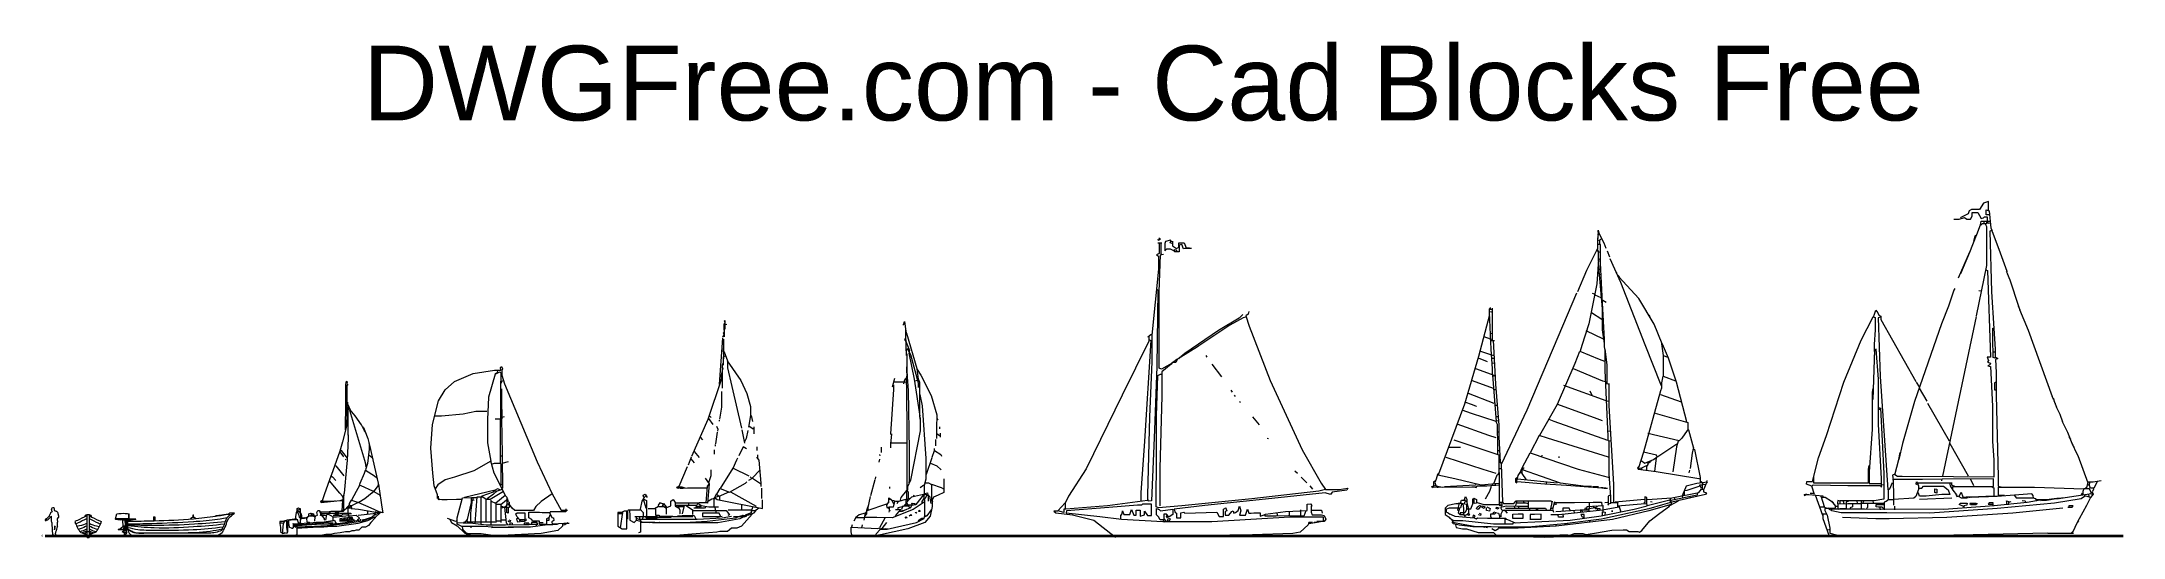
# Model space of a CAD drawing. Header units: millimetres. Extents: x -11119 to 8439, y -3599 to 8618.
# Drawn here: x -8737 to 3997, y 5585 to 8618 of the extents above; entities that cross this region are included whole.
import ezdxf

# ---------------------------------------------------------------- set-up
doc = ezdxf.new("R2010")
doc.units = ezdxf.units.MM
for name, color, linetype, lineweight in [('a_MUEBLE', 250, 'Continuous', 5), ('a_PERS', 8, 'Continuous', 0), ('a_TEXTO', 7, 'Continuous', 0)]:
    doc.layers.add(name, color=color, linetype=linetype, lineweight=lineweight)
doc.styles.add('CA_100_TEXTO', font='arial.ttf', dxfattribs={"height": 20})
doc.styles.get("Standard").update_dxf_attribs({"font": 'arial.ttf'})

msp = doc.modelspace()

# ---------------------------------------------------------------- texts
msp.add_text('DWGFree.com - Cad Blocks Free', height=457.44).set_placement((-6773, 8136))
at = {"layer": 'a_TEXTO', "insert": (-8728, 5595), "char_height": 12, "width": 125.4, "attachment_point": 6, "style": 'CA_100_TEXTO'}
msp.add_mtext('0', dxfattribs=at)

# ---------------------------------------------------------------- blocks, each defined once
blk = doc.blocks.new('ca_pers001')
at = {"layer": 'a_PERS'}
for p, q in [((40, 159), (40, 160)), ((40, 154), (40, 154)), ((57, 155), (58, 157)), ((58, 154), (57, 155)), ((62, 151), (58, 154)), ((63, 150), (62, 151)), ((67, 150), (63, 150)), ((70, 148), (67, 150)), ((74, 147), (70, 148)), ((74, 146), (74, 147)), ((6, 94), (8, 95)), ((37, 118), (28, 108)), ((58, 37), (57, 38)), ((58, 60), (58, 60)), ((63, 16), (63, 16))]:
    blk.add_line(p, q, dxfattribs=at)
at = {"layer": 'a_PERS', "linetype": 'Continuous'}
for points in [[(40, 154), (41, 150), (41, 148), (45, 148), (44, 147), (36, 143), (34, 141), (34, 138), (32, 135), (31, 131), (30, 129), (28, 125), (26, 122), (24, 118), (21, 116), (17, 112), (14, 107), (8, 103), (6, 101)], [(40, 159), (40, 158), (39, 154), (40, 154)], [(58, 157), (58, 161), (57, 167), (51, 171), (47, 171), (42, 168), (40, 165), (40, 164), (40, 160)], [(74, 146), (76, 144), (82, 122), (83, 116), (82, 113), (78, 108), (76, 107), (73, 104), (74, 100), (76, 86), (76, 83), (74, 82), (73, 81), (73, 75), (74, 60), (75, 57), (73, 54), (73, 52), (72, 48), (69, 40), (67, 31), (64, 21), (64, 16), (63, 16)], [(6, 101), (2, 101), (0, 98), (1, 94), (3, 93), (6, 94), (6, 94)], [(28, 108), (25, 105), (18, 100), (16, 98), (14, 95), (11, 95), (8, 95), (8, 95)], [(50, 8), (47, 8), (46, 34), (44, 76), (43, 79), (42, 80), (40, 92), (40, 97), (39, 100), (39, 114), (38, 119), (37, 118)], [(50, 8), (49, 5), (49, 3), (51, 0), (55, 0), (60, 0), (68, 0), (70, 1), (69, 3), (66, 6), (64, 9), (63, 14), (63, 16)], [(58, 60), (57, 59), (57, 47), (57, 43), (57, 38)], [(58, 60), (58, 58), (61, 52), (60, 50), (60, 48), (58, 37)]]:
    blk.add_lwpolyline(points, dxfattribs=at)
blk = doc.blocks.new('ca_nav01')
at = {"layer": 'a_MUEBLE', "color": 8, "linetype": 'Continuous'}
for p, q in [((-18, 134), (-19, 127)), ((18, 134), (19, 127))]:
    blk.add_line(p, q, dxfattribs=at)
at = {"layer": 'a_MUEBLE', "linetype": 'Continuous'}
for p, q in [((-6, 140), (-13, 130)), ((-6, 8), (-6, 140)), ((-6, 140), (6, 140)), ((6, 140), (6, 8)), ((6, 140), (13, 130)), ((-80, 98), (-76, 82)), ((-6, 36), (6, 36)), ((-6, 0), (-6, 8)), ((-6, 0), (6, 0)), ((6, 8), (6, 0)), ((80, 98), (76, 82))]:
    blk.add_line(p, q, dxfattribs=at)
for points, knots in [([(-6, 133), (-31, 121), (-52, 109), (-75, 100), (-80, 98)], [0.1286195, 0.1286195, 0.1286195, 0.1286195, 0.8366053, 1.0395979, 1.0395979, 1.0395979, 1.0395979]), ([(6, 133), (31, 121), (52, 109), (75, 100), (80, 98)], [0.1286195, 0.1286195, 0.1286195, 0.1286195, 0.8366053, 1.0395979, 1.0395979, 1.0395979, 1.0395979]), ([(-75, 83), (-73, 77), (-68, 66), (-60, 49), (-53, 39), (-49, 34)], [0, 0, 0, 0, 0.2299186, 0.4608537, 0.6993565, 0.6993565, 0.6993565, 0.6993565]), ([(-49, 34), (-46, 31), (-35, 26), (-24, 23), (-18, 21)], [0, 0, 0, 0, 0.1982573, 0.4389627, 0.4389627, 0.4389627, 0.4389627]), ([(-18, 21), (-10, 17), (-7, 14), (-6, 10), (-6, 8)], [0.0871143, 0.0871143, 0.0871143, 0.0871143, 0.1828357, 0.2490302, 0.2490302, 0.2490302, 0.2490302]), ([(18, 21), (10, 17), (7, 14), (6, 10), (6, 8)], [0.0871143, 0.0871143, 0.0871143, 0.0871143, 0.1828357, 0.2490302, 0.2490302, 0.2490302, 0.2490302]), ([(49, 34), (46, 31), (35, 26), (24, 23), (18, 21)], [0, 0, 0, 0, 0.1982573, 0.4389627, 0.4389627, 0.4389627, 0.4389627]), ([(75, 83), (73, 77), (68, 66), (60, 49), (53, 39), (49, 34)], [0, 0, 0, 0, 0.2299186, 0.4608537, 0.6993565, 0.6993565, 0.6993565, 0.6993565])]:
    blk.add_open_spline(points, degree=3, knots=knots, dxfattribs=at)
at = {"layer": 'a_MUEBLE', "color": 8, "linetype": 'Continuous'}
for points in [[(-9, 136), (-12, 135), (-15, 135), (-18, 134)], [(18, 134), (15, 135), (12, 135), (9, 136)]]:
    blk.add_open_spline(points, degree=3, dxfattribs=at)
for points, knots in [([(-6, 115), (-29, 104), (-50, 93), (-71, 84), (-76, 82)], [0.1632991, 0.1632991, 0.1632991, 0.1632991, 0.8366053, 1.0395979, 1.0395979, 1.0395979, 1.0395979]), ([(-6, 86), (-21, 80), (-41, 72), (-63, 67), (-68, 66)], [0, 0, 0, 0, 0.6145591, 0.8172291, 0.8172291, 0.8172291, 0.8172291]), ([(-6, 71), (-19, 64), (-37, 55), (-56, 50), (-60, 49)], [0, 0, 0, 0, 0.565198, 0.7303115, 0.7303115, 0.7303115, 0.7303115]), ([(-6, 53), (-17, 47), (-31, 40), (-46, 35), (-49, 34)], [0, 0, 0, 0, 0.4554666, 0.5873425, 0.5873425, 0.5873425, 0.5873425]), ([(-6, 41), (-12, 38), (-22, 33), (-32, 29), (-37, 27)], [0, 0, 0, 0, 0.2395284, 0.4247771, 0.4247771, 0.4247771, 0.4247771]), ([(-6, 33), (-9, 30), (-14, 26), (-20, 23), (-23, 22)], [0, 0, 0, 0, 0.1444881, 0.2489647, 0.2489647, 0.2489647, 0.2489647]), ([(6, 115), (29, 104), (50, 93), (71, 84), (76, 82)], [0.1632991, 0.1632991, 0.1632991, 0.1632991, 0.8366053, 1.0395979, 1.0395979, 1.0395979, 1.0395979]), ([(6, 86), (21, 80), (41, 72), (63, 67), (68, 66)], [0, 0, 0, 0, 0.6145591, 0.8172291, 0.8172291, 0.8172291, 0.8172291]), ([(6, 71), (19, 64), (37, 55), (56, 50), (60, 49)], [0, 0, 0, 0, 0.565198, 0.7303115, 0.7303115, 0.7303115, 0.7303115]), ([(6, 53), (17, 47), (31, 40), (46, 35), (49, 34)], [0, 0, 0, 0, 0.4554666, 0.5873425, 0.5873425, 0.5873425, 0.5873425]), ([(6, 41), (12, 38), (22, 33), (32, 29), (37, 27)], [0, 0, 0, 0, 0.2395284, 0.4247771, 0.4247771, 0.4247771, 0.4247771]), ([(6, 33), (9, 30), (14, 26), (20, 23), (23, 22)], [0, 0, 0, 0, 0.1444881, 0.2489647, 0.2489647, 0.2489647, 0.2489647])]:
    blk.add_open_spline(points, degree=3, knots=knots, dxfattribs=at)
blk = doc.blocks.new('ca_nav02')
at = {"layer": 'a_MUEBLE', "linetype": 'Continuous'}
for p, q in [((-360, 104), (-352, 134)), ((-278, 134), (-276, 132)), ((-276, 104), (-276, 132)), ((323, 111), (340, 128)), ((332, 133), (340, 140)), ((340, 140), (365, 140)), ((340, 128), (365, 136)), ((365, 140), (365, 136)), ((-362, 104), (-362, 102)), ((-276, 104), (-362, 104)), ((-255, 102), (-362, 102)), ((-360, 102), (-360, 101)), ((-360, 101), (-331, 98)), ((-290, 38), (-343, 38)), ((-343, 38), (-343, 36)), ((-290, 36), (-343, 36)), ((-316, 54), (-335, 38)), ((-320, 98), (-331, 98)), ((-326, 101), (-326, 101)), ((-325, 99), (-301, 95)), ((-318, 98), (-316, 54)), ((-310, 21), (-310, 25)), ((-302, 28), (-309, 26)), ((-302, 18), (-309, 20)), ((-306, 27), (-306, 36)), ((-306, 8), (-306, 19)), ((-296, 8), (-306, 8)), ((-304, 96), (-302, 64)), ((-290, 64), (-302, 64)), ((-292, 95), (-301, 95)), ((-292, 28), (-301, 28)), ((-292, 18), (-301, 18)), ((-300, 88), (-300, 95)), ((-292, 88), (-300, 88)), ((-296, 64), (-296, 88)), ((-290, 19), (-296, 8)), ((-293, 64), (-293, 88)), ((-292, 88), (-292, 90)), ((-292, 88), (-290, 74)), ((-290, 97), (-290, 101)), ((-255, 98), (-290, 97)), ((-269, 95), (-290, 92)), ((-290, 74), (-286, 73)), ((-290, 38), (-290, 64)), ((-290, 36), (-290, 38)), ((-290, 27), (-290, 36)), ((-290, 20), (-290, 26)), ((-286, 73), (-286, 88)), ((-284, 88), (-286, 88)), ((-284, 76), (-286, 76)), ((-284, 40), (-284, 88)), ((-284, 76), (-284, 88)), ((-274, 94), (-274, 98)), ((-269, 88), (-269, 95)), ((-268, 95), (-269, 95)), ((-266, 90), (-266, 93)), ((-255, 98), (-255, 102)), ((252, 0), (-252, 0))]:
    blk.add_line(p, q, dxfattribs=at)
at = {"layer": 'a_MUEBLE', "color": 8, "linetype": 'Continuous'}
for p, q in [((-278, 104), (-278, 134)), ((115, 128), (117, 128)), ((115, 114), (115, 128)), ((117, 114), (117, 128)), ((334, 134), (332, 135)), ((340, 128), (332, 133)), ((-314, 25), (-319, 23)), ((-314, 21), (-319, 23)), ((-314, 25), (-313, 25)), ((-314, 21), (-313, 21)), ((-291, 58), (-313, 58)), ((-313, 58), (-313, 57)), ((-291, 57), (-313, 57)), ((-313, 25), (-312, 25)), ((-313, 21), (-313, 25)), ((-313, 21), (-312, 21)), ((-291, 52), (-312, 52)), ((-312, 52), (-312, 50)), ((-291, 50), (-312, 50)), ((-291, 46), (-312, 46)), ((-312, 46), (-312, 44)), ((-291, 44), (-312, 44)), ((-312, 25), (-312, 33)), ((-312, 33), (-311, 33)), ((-312, 30), (-311, 30)), ((-312, 25), (-311, 25)), ((-312, 18), (-312, 23)), ((-312, 23), (-311, 23)), ((-312, 21), (-311, 21)), ((-312, 18), (-311, 18)), ((-311, 25), (-311, 33)), ((-311, 25), (-310, 25)), ((-311, 18), (-311, 23)), ((-311, 21), (-310, 21)), ((-291, 57), (-291, 58)), ((-291, 50), (-291, 52)), ((-291, 44), (-291, 46)), ((-252, 102), (-255, 102)), ((-252, 99), (-255, 99)), ((-252, 98), (-252, 102)), ((-236, 102), (-252, 102)), ((-236, 99), (-252, 98)), ((-236, 99), (-236, 102)), ((212, 16), (-228, 16)), ((-128, 116), (-128, 92)), ((-128, 116), (-120, 116)), ((-120, 116), (-120, 92)), ((112, 113), (99, 103)), ((112, 113), (120, 114)), ((120, 114), (133, 106)), ((252, 120), (252, 122))]:
    blk.add_line(p, q, dxfattribs=at)
for centre in [(-293, 100), (-277, 91)]:
    blk.add_circle(centre, 1.32, dxfattribs=at)
at = {"layer": 'a_MUEBLE', "linetype": 'Continuous'}
for centre, radius, start, end in [((-325, 101), 1.2, 90, 180), ((-325, 101), 1.2, 180, 260.0958), ((-309, 25), 0.8, 106.6992, 180), ((-309, 21), 0.8, 180, 253.3008), ((-301, 23), 4.8, 90, 106.6992), ((-301, 23), 4.8, 253.3008, 270), ((-292, 101), 1.6, 0, 90), ((-292, 97), 1.6, 270, 0), ((-290, 90), 2, 97.8533, 180), ((-292, 26), 2, 0, 90), ((-292, 20), 2, 270, 0), ((-268, 93), 2, 0, 90), ((-268, 90), 2, 307.557, 0)]:
    blk.add_arc(centre, radius, start, end, dxfattribs=at)
at = {"layer": 'a_MUEBLE', "color": 8, "linetype": 'Continuous'}
blk.add_arc((-319, 23), 0.16, 108.4862, 251.5651, dxfattribs=at)
at = {"layer": 'a_MUEBLE', "linetype": 'Continuous'}
for points in [[(-352, 134), (-301, 137), (-278, 134)], [(-284, 88), (-124, 92), (116, 104), (252, 120), (332, 133)], [(252, 0), (292, 20), (304, 40), (314, 62), (332, 106), (356, 128), (365, 136)], [(-284, 40), (-280, 24), (-276, 15), (-265, 5), (-258, 1), (-252, 0)]]:
    blk.add_spline(points, degree=3, dxfattribs=at)
at = {"layer": 'a_MUEBLE', "color": 8, "linetype": 'Continuous'}
for points, knots in [([(252, 122), (260, 124), (269, 125), (294, 129), (311, 132), (332, 135)], [6.7205997, 6.7205997, 6.7205997, 6.7205997, 7.0360917, 7.0360917, 7.6914341, 7.6914341, 7.6914341, 7.6914341]), ([(-284, 72), (-235, 73), (-187, 74), (-54, 78), (31, 81), (116, 88)], [0.012107, 0.012107, 0.012107, 0.012107, 1.808786, 1.808786, 4.986857, 4.986857, 4.986857, 4.986857]), ([(311, 85), (248, 80), (102, 67), (-96, 61), (-232, 64), (-284, 65)], [0.047373, 0.047373, 0.047373, 0.047373, 2.411469, 5.545693, 7.495637, 7.495637, 7.495637, 7.495637]), ([(298, 52), (237, 45), (97, 31), (-77, 32), (-211, 32), (-264, 44), (-284, 49)], [0.063264, 0.063264, 0.063264, 0.063264, 2.356926, 5.352531, 6.590509, 7.367276, 7.367276, 7.367276, 7.367276]), ([(293, 41), (268, 35), (184, 18), (99, 17), (38, 16)], [0.07961, 0.07961, 0.07961, 0.07961, 1.024972, 3.281883, 3.281883, 3.281883, 3.281883]), ([(116, 88), (116, 88), (116, 88), (195, 92), (237, 97), (294, 106), (309, 109), (323, 111)], [4.982517, 4.982517, 4.982517, 4.982517, 5.426324, 5.426324, 7.029372, 7.029372, 7.574746, 7.574746, 7.574746, 7.574746]), ([(288, 32), (290, 35), (292, 39), (297, 49), (300, 55), (305, 67), (307, 72), (310, 83), (312, 89), (317, 100), (319, 106), (323, 111)], [0.662274, 0.662274, 0.662274, 0.662274, 0.823943, 0.823943, 1.092422, 1.092422, 1.312877, 1.312877, 1.533332, 1.533332, 1.733167, 1.733167, 1.733167, 1.733167])]:
    blk.add_open_spline(points, degree=3, knots=knots, dxfattribs=at)
for points in [[(306, 70), (116, 54), (-124, 48), (-284, 60)], [(-284, 40), (-259, 27), (-247, 22), (-186, 16)], [(-228, 16), (-252, 20), (-284, 40)], [(288, 32), (252, 20), (212, 16)]]:
    blk.add_spline(points, degree=3, dxfattribs=at)
blk = doc.blocks.new('ca_nav05')
at = {"layer": 'a_MUEBLE', "linetype": 'Continuous'}
for points in [[(161, 647), (163, 814), (163, 922), (162, 928), (165, 935), (164, 942), (169, 945), (171, 940), (168, 934), (174, 926), (177, 926)], [(165, 908), (170, 908)], [(174, 926), (169, 920), (169, 818)], [(162, 817), (174, 817), (174, 807), (190, 770)], [(162, 811), (168, 811), (168, 722), (165, 674)], [(186, 770), (178, 788), (175, 786), (176, 734), (176, 618), (177, 616)], [(278, 640), (274, 646), (258, 679), (219, 733), (189, 770), (186, 768), (276, 462), (285, 431), (285, 422), (289, 420)], [(175, 690), (170, 688), (159, 637), (142, 574), (126, 518), (126, 514), (124, 514)], [(161, 674), (166, 673), (167, 672)], [(161, 662), (165, 662)], [(174, 734), (171, 718), (168, 718)], [(170, 742), (174, 741)], [(266, 666), (270, 663), (279, 641), (280, 635), (282, 635)], [(279, 641), (298, 594), (305, 563), (305, 529), (295, 441), (286, 409), (284, 402)], [(177, 617), (177, 595), (170, 462), (166, 419), (152, 261), (146, 241), (143, 242), (126, 261), (62, 335), (62, 336)], [(126, 518), (74, 369), (74, 367)], [(127, 514), (149, 482)], [(128, 526), (135, 521), (170, 475), (170, 475)], [(129, 529), (130, 526)], [(303, 566), (308, 554), (345, 393), (360, 322), (360, 307), (334, 272), (327, 273), (257, 305), (246, 308), (227, 270), (198, 218), (199, 217)], [(310, 544), (306, 543)], [(94, 430), (101, 427), (150, 366)], [(96, 434), (97, 430)], [(158, 468), (163, 466)], [(247, 308), (251, 322), (276, 382), (284, 402), (339, 366), (350, 356), (353, 358)], [(284, 431), (285, 426)], [(292, 428), (286, 426), (286, 427)], [(303, 494), (324, 479)], [(326, 474), (329, 470), (327, 469)], [(74, 370), (31, 250), (18, 214), (25, 212), (84, 212), (90, 212)], [(61, 334), (64, 334)], [(72, 367), (82, 360), (102, 339)], [(362, 315), (366, 288), (382, 174), (390, 140), (366, 146), (318, 169), (239, 203), (197, 182), (192, 184)], [(330, 271), (323, 262), (278, 226), (242, 203)], [(370, 251), (364, 252), (332, 270), (330, 269)], [(350, 356), (354, 352)], [(-143, 106), (-143, 116), (-138, 142), (-136, 148), (-126, 148), (-121, 148)], [(-135, 146), (-135, 159), (-134, 166), (-127, 170), (-121, 167)], [(-134, 157), (-129, 157)], [(-134, 146), (-127, 132), (-122, 114), (-117, 110)], [(-128, 149), (-128, 158), (-118, 163), (-117, 163)], [(-123, 169), (-122, 166), (-116, 166), (-117, 156), (-117, 144), (-113, 137)], [(-122, 166), (-121, 163)], [(-115, 157), (-118, 153), (-120, 146), (-116, 137), (-110, 135), (-108, 119), (-108, 109), (-115, 108)], [(-115, 136), (-115, 109), (-115, 96), (-116, 96)], [(-50, 124), (-44, 123), (-44, 136), (-38, 134), (-32, 127), (-29, 118), (-35, 118), (-57, 119), (-65, 119)], [(-62, 121), (-64, 126), (-64, 134), (-54, 138), (-50, 134), (-49, 130)], [(-44, 130), (-49, 130), (-53, 120)], [(-52, 137), (-46, 138), (-45, 137)], [(-29, 121), (-21, 121), (-11, 126), (-12, 134), (-15, 143), (-8, 155), (-1, 154), (3, 149), (4, 145), (6, 141)], [(3, 150), (10, 146), (16, 145), (16, 144)], [(18, 215), (10, 211), (7, 206), (12, 203), (126, 215), (139, 215), (141, 213)], [(62, 137), (63, 141), (58, 144), (8, 144), (7, 137), (7, 126)], [(7, 132), (20, 126), (21, 126)], [(110, 133), (103, 133), (95, 136), (32, 135), (8, 135)], [(26, 211), (23, 209), (14, 209), (12, 206), (13, 204)], [(40, 95), (46, 129), (55, 132), (75, 122), (83, 113), (83, 96), (83, 94)], [(48, 210), (48, 207)], [(58, 136), (56, 132)], [(59, 145), (63, 148), (102, 148), (103, 142)], [(69, 148), (65, 140), (64, 140)], [(64, 139), (67, 136)], [(150, 249), (149, 241), (149, 150), (147, 148), (134, 149), (72, 149), (71, 148)], [(182, 122), (178, 133), (142, 133), (138, 124), (102, 123), (86, 123), (93, 126), (102, 134), (102, 142), (112, 142), (114, 137)], [(97, 213), (93, 212)], [(101, 139), (98, 137)], [(107, 150), (108, 146), (128, 138), (173, 138), (178, 138), (193, 138), (194, 136)], [(114, 137), (118, 137), (117, 131), (110, 132), (112, 136), (114, 137)], [(141, 243), (144, 237), (146, 230), (142, 218), (138, 151), (133, 150)], [(142, 220), (133, 216)], [(151, 158), (142, 152), (140, 154)], [(146, 232), (149, 231)], [(148, 159), (154, 158), (169, 171), (174, 168)], [(175, 178), (167, 171)], [(185, 194), (175, 177), (181, 174)], [(198, 170), (193, 168), (175, 168), (176, 159), (176, 140)], [(179, 132), (186, 136), (198, 136)], [(181, 170), (182, 175), (194, 181), (198, 173), (198, 166)], [(182, 190), (191, 186), (192, 181)], [(186, 190), (186, 197), (198, 217), (235, 205), (237, 202)], [(195, 167), (240, 162), (346, 145), (366, 145), (365, 139), (355, 135), (341, 126), (338, 128)], [(199, 182), (196, 178)], [(339, 134), (329, 134), (238, 124)], [(294, 134), (292, 130)], [(295, 153), (295, 133), (295, 131)], [(342, 146), (342, 137), (334, 122), (324, 116)], [(346, 146), (343, 144)], [(375, 143), (343, 112)], [(362, 149), (361, 146)], [(367, 250), (371, 248)], [(388, 146), (385, 142)], [(-137, 99), (-143, 106), (-152, 102), (-196, 96), (-217, 90), (-222, 87), (-240, 87), (-240, 74), (-236, 50), (-236, 26), (-223, 14), (-222, 12), (-222, 16), (-222, 32), (-219, 74), (-226, 77), (-238, 77), (-239, 76)], [(-223, 21), (-226, 18)], [(-212, 17), (-214, 13), (-221, 14)], [(-210, 92), (-218, 78), (-219, 74)], [(-197, 18), (-199, 13), (-213, 17), (-216, 14)], [(-202, 93), (-201, 77), (-201, 51), (-196, 25), (-198, 18), (-201, 14)], [(-202, 90), (-195, 90), (-195, 65), (-195, 21), (-196, 18)], [(-194, 80), (-190, 79), (-189, 78)], [(-130, 98), (-154, 98), (-187, 93), (-187, 75), (-183, 54)], [(-185, 54), (-167, 46), (-162, 47), (-159, 50)], [(-61, 77), (-154, 71), (-160, 72), (-164, 71)], [(-162, 47), (-158, 50), (-158, 62), (-142, 62), (-142, 65), (-154, 70), (-158, 65), (-157, 63)], [(-160, 71), (-160, 61)], [(-143, 60), (-138, 54), (-142, 51), (-159, 58)], [(-130, 48), (-136, 45), (-136, 3), (-143, 3)], [(-140, 71), (-139, 67), (-133, 68), (-134, 71)], [(-140, 51), (-136, 45)], [(-134, 6), (-137, 3)], [(54, 72), (38, 70), (13, 70), (-135, 61), (-136, 56), (-134, 54)], [(-86, 53), (-134, 53), (-134, 49), (-107, 49), (-37, 53), (-5, 54), (29, 54), (74, 58), (107, 58), (238, 77), (298, 94), (337, 114), (342, 116), (342, 110), (316, 80), (302, 62), (283, 52), (261, 52), (252, 45), (242, 34), (226, 34), (213, 30), (200, 30), (186, 24), (160, 24), (128, 17), (94, 14), (70, 7), (40, 7), (0, 0), (-1, 0)], [(-132, 98), (-133, 94), (-126, 75), (-127, 73)], [(-131, 72), (-132, 68), (-120, 68), (-45, 73), (29, 81), (86, 86)], [(-130, 67), (-130, 62)], [(-127, 53), (-127, 48)], [(-126, 78), (-113, 78), (-111, 74)], [(-120, 53), (-119, 50), (-118, 48)], [(-86, 109), (-93, 105), (-109, 105), (-112, 102), (-116, 98), (-116, 78)], [(-115, 53), (-115, 48)], [(-107, 110), (-86, 110), (-80, 110), (-78, 108)], [(-103, 53), (-104, 49)], [(-100, 53), (-100, 49)], [(-93, 54), (-92, 50)], [(321, 109), (262, 90), (163, 73), (48, 60), (-29, 56), (-50, 55), (-85, 55), (-86, 50)], [(-66, 127), (-66, 123), (-66, 118), (-72, 114), (-81, 110)], [(-72, 114), (-78, 106), (-75, 85), (-70, 83), (-61, 83), (-55, 78)], [(-73, 55), (-73, 50)], [(-67, 55), (-67, 50)], [(-60, 74), (-55, 78), (-18, 84), (17, 84), (93, 95), (99, 80), (98, 75)], [(-58, 82), (-60, 74), (-59, 73)], [(-54, 55), (-53, 51)], [(-50, 56), (-50, 51)], [(-43, 127), (-38, 121), (-38, 118)], [(-33, 57), (-33, 54)], [(-30, 117), (-26, 113)], [(-24, 120), (-28, 98), (-28, 90), (-29, 90)], [(32, 98), (30, 96), (32, 97), (32, 105), (20, 120), (6, 126)], [(10, 58), (10, 54)], [(20, 120), (22, 126), (43, 126), (45, 125)], [(29, 59), (30, 55)], [(43, 71), (31, 71), (31, 70)], [(42, 73), (95, 73), (158, 80), (255, 97), (254, 102)], [(81, 73), (58, 73), (58, 72)], [(73, 62), (72, 58)], [(80, 74), (83, 75), (83, 74)], [(186, 113), (181, 122), (106, 114), (82, 114)], [(100, 81), (103, 75)], [(174, 108), (150, 108), (127, 104), (127, 102), (127, 89), (174, 92), (194, 92)], [(138, 94), (132, 98), (131, 91), (132, 90)], [(139, 95), (138, 99), (149, 102), (157, 102)], [(138, 90), (140, 94), (150, 94), (154, 90)], [(138, 92), (141, 90)], [(153, 102), (157, 105), (157, 93), (154, 90)], [(168, 99), (162, 97), (166, 91)], [(167, 91), (170, 97), (169, 102), (174, 101), (180, 98), (185, 98), (185, 106), (179, 110), (170, 106), (171, 102)], [(176, 100), (174, 96), (170, 96)], [(208, 97), (202, 112), (178, 112), (173, 110)], [(183, 121), (225, 125), (246, 107), (241, 102), (235, 98), (234, 94)], [(201, 112), (200, 107), (194, 110), (190, 105), (194, 99), (202, 99), (202, 104), (200, 107)], [(202, 87), (198, 85), (194, 93), (201, 97), (216, 97)], [(244, 110), (245, 106)], [(262, 98), (290, 103), (325, 116), (326, 112), (321, 109), (322, 106)]]:
    blk.add_lwpolyline(points, dxfattribs=at)
blk = doc.blocks.new('ca_nav06')
at = {"layer": 'a_MUEBLE', "linetype": 'Continuous'}
for points in [[(-352, 228), (-352, 250), (-372, 306), (-382, 382), (-394, 536), (-384, 680), (-346, 826), (-306, 892), (-248, 944), (-134, 992), (-4, 1013), (34, 1013), (32, 1030), (40, 1036), (46, 1022), (41, 1012), (41, 982), (58, 930), (258, 452), (350, 256), (282, 210), (250, 178), (234, 154), (120, 154), (104, 168), (88, 192)], [(8, 994), (0, 988), (-40, 848), (-47, 712), (-47, 568), (-26, 456)], [(0, 988), (28, 1002), (35, 996), (33, 898), (33, 720), (34, 716)], [(14, 1010), (12, 998)], [(50, 948), (40, 944), (38, 934)], [(39, 898), (40, 792), (41, 754), (40, 672), (41, 652), (44, 456), (45, 316), (45, 292), (42, 290)], [(-50, 761), (-118, 761), (-196, 744), (-328, 731), (-372, 731)], [(32, 713), (0, 713)], [(32, 442), (32, 716), (40, 716)], [(44, 726), (58, 730)], [(64, 246), (-6, 382), (-26, 456), (-130, 398), (-248, 358), (-306, 342), (-350, 312), (-366, 288)], [(32, 441), (-6, 441), (-18, 438)], [(32, 488), (42, 488)], [(36, 314), (36, 440), (44, 438)], [(44, 444), (82, 454)], [(30, 280), (14, 288), (0, 278), (-188, 234), (-190, 230)], [(-6, 276), (-12, 266), (-82, 242), (-84, 240)], [(52, 270), (-30, 221), (-57, 221), (-57, 82)], [(-6, 272), (12, 274), (-10, 254), (-48, 226)], [(44, 282), (12, 272)], [(30, 310), (44, 314)], [(350, 256), (404, 157), (442, 157)], [(-349, 242), (-349, 222), (-236, 224), (-204, 224)], [(-348, 230), (-338, 222)], [(-326, 222), (-294, 222), (-294, 220)], [(-14, 53), (-74, 56), (-204, 56), (-233, 70), (-233, 110), (-200, 231), (-144, 233), (-114, 233)], [(-146, 232), (-146, 204), (-174, 92), (-168, 85), (-44, 86), (4, 86)], [(-148, 86), (-148, 138), (-138, 220), (-128, 218)], [(-136, 234), (-136, 220)], [(-122, 74), (-110, 239), (-76, 239), (-54, 224)], [(-88, 240), (-88, 70)], [(-26, 218), (-26, 70)], [(-24, 212), (2, 200)], [(74, 194), (74, 234), (62, 246), (4, 200), (4, 91), (36, 91)], [(4, 193), (32, 193)], [(34, 182), (50, 176), (42, 168)], [(70, 218), (35, 190), (35, 80)], [(50, 174), (70, 174)], [(58, 174), (68, 78), (74, 72), (74, 66)], [(70, 184), (60, 174)], [(80, 170), (80, 138), (71, 142), (71, 192), (86, 190)], [(72, 230), (76, 226), (78, 214)], [(72, 214), (85, 206), (85, 172), (72, 170)], [(86, 198), (78, 194)], [(138, 108), (130, 102), (136, 86), (154, 88), (150, 100), (132, 118), (126, 134), (134, 141), (181, 141), (181, 104)], [(328, 110), (314, 104), (314, 68), (271, 68), (271, 89), (228, 89), (224, 100), (207, 110), (207, 144), (272, 144), (288, 142), (332, 142), (346, 112), (358, 110), (360, 94), (346, 86), (350, 71), (380, 71), (390, 74), (392, 72)], [(336, 130), (328, 110), (328, 94), (314, 94)], [(432, 164), (432, 147), (336, 147), (334, 138)], [(-294, 108), (-242, 90), (-236, 92)], [(-280, 104), (-266, 80), (-232, 60), (-186, 16), (-182, 16)], [(-234, 81), (-196, 79), (-152, 79), (-54, 66), (64, 67), (180, 68), (208, 68), (206, 77), (178, 77), (178, 68)], [(-194, 36), (-204, 34)], [(-202, 58), (-200, 40), (-180, 20), (-178, 10), (-164, 6)], [(-174, 98), (-184, 86), (-194, 82), (-194, 80)], [(-180, 20), (-166, 12), (-158, 2), (-144, -2)], [(412, 74), (412, 58), (384, 32), (282, 14), (0, 0), (-86, 11), (-156, 11), (-166, 14)], [(-154, 12), (-154, 4)], [(-152, 54), (-142, 54)], [(-22, 50), (-12, 52), (96, 52), (112, 52), (112, 50)], [(6, 90), (4, 82)], [(38, 98), (64, 98)], [(354, 67), (320, 67), (216, 53), (80, 53)], [(84, 98), (94, 94), (90, 84), (82, 88), (82, 92)], [(90, 68), (94, 80), (104, 76), (104, 68)], [(178, 98), (154, 98)], [(178, 102), (180, 87), (158, 87), (158, 96)], [(170, 98), (188, 104), (188, 92), (182, 92)], [(194, 76), (194, 68)], [(210, 70), (262, 70), (256, 80), (222, 80), (222, 70)], [(252, 68), (252, 60)], [(274, 81), (294, 81)], [(356, 73), (420, 77), (454, 77)], [(444, 78), (426, 66), (416, 64), (414, 64)]]:
    blk.add_lwpolyline(points, dxfattribs=at)
blk = doc.blocks.new('ca_nav07')
at = {"layer": 'a_MUEBLE', "linetype": 'Continuous'}
for points in [[(326, 1300), (321, 1294), (321, 1258)], [(326, 1306), (324, 1314), (327, 1316), (327, 1268), (322, 1258), (322, 1238), (322, 1216)], [(328, 1292), (338, 1294)], [(312, 1208), (292, 928), (294, 926)], [(320, 1230), (314, 1218), (312, 1212)], [(322, 1248), (316, 1240), (320, 1236)], [(319, 1202), (318, 1140), (318, 1082)], [(314, 1028), (304, 982), (304, 956)], [(316, 1142), (308, 1140)], [(308, 1134), (322, 1126), (342, 1070), (342, 1028), (370, 914), (428, 658)], [(316, 1058), (310, 1046), (310, 902)], [(330, 1098), (317, 1094), (317, 1044)], [(340, 1070), (424, 950), (460, 870), (483, 790), (483, 736), (472, 664)], [(304, 954), (222, 712), (122, 484)], [(310, 954), (294, 954)], [(306, 882), (306, 786), (294, 714)], [(226, 718), (252, 680)], [(232, 734), (242, 724)], [(276, 670), (284, 652), (282, 640)], [(292, 708), (292, 700)], [(430, 648), (446, 566)], [(466, 644), (456, 594), (446, 574)], [(474, 672), (500, 654)], [(488, 736), (496, 698)], [(503, 666), (503, 624)], [(138, 516), (170, 478)], [(176, 604), (190, 586)], [(262, 526), (262, 500)], [(268, 558), (268, 548)], [(280, 634), (270, 562)], [(458, 532), (438, 544), (412, 488)], [(522, 544), (522, 522)], [(50, 296), (38, 290), (32, 298), (46, 304), (98, 424)], [(120, 480), (102, 432)], [(118, 470), (138, 446)], [(228, 326), (243, 368), (243, 404)], [(300, 290), (378, 414), (474, 366)], [(378, 414), (400, 464), (406, 476)], [(540, 402), (496, 354), (496, 352)], [(520, 480), (534, 462), (546, 322), (546, 302)], [(529, 474), (529, 494)], [(36, 300), (36, 292)], [(44, 299), (64, 299), (82, 294)], [(50, 291), (72, 292), (98, 293), (216, 293)], [(206, 352), (230, 318), (220, 200), (212, 202), (220, 304), (230, 316)], [(350, 266), (290, 240), (274, 254), (264, 234)], [(278, 254), (298, 290), (354, 266), (452, 322), (460, 330)], [(360, 268), (518, 180)], [(474, 340), (496, 352), (544, 320)], [(490, 352), (482, 360)], [(550, 292), (550, 228), (550, 228)], [(-267, 102), (-267, 150), (-290, 150), (-306, 143), (-329, 143), (-329, 58), (-302, 42), (-273, 42), (-273, 98)], [(-328, 136), (-302, 136)], [(-300, 142), (-314, 48)], [(-275, 150), (-275, 92), (-272, 90)], [(-190, 156), (-266, 156), (-268, 152)], [(-257, 156), (-254, 124), (-254, 96), (-228, 82), (-214, 96), (-186, 88), (-176, 84)], [(-174, 224), (-182, 212), (-192, 162), (-173, 142), (-173, 116), (-178, 106), (-178, 104)], [(-170, 234), (-174, 248), (-162, 254), (-148, 234)], [(-154, 246), (-174, 226), (-158, 170), (-154, 170)], [(-174, 226), (-152, 216), (-152, 120)], [(-54, 196), (-72, 202), (-82, 188), (-80, 178), (-104, 165), (-142, 165)], [(-98, 164), (-98, 125), (-76, 125), (-78, 114)], [(-78, 178), (-46, 178)], [(-54, 192), (-58, 178)], [(-31, 132), (-31, 176), (-46, 198), (-54, 192), (-52, 176)], [(-50, 182), (-34, 170), (-28, 170)], [(-28, 172), (-5, 184), (-5, 212), (10, 222), (23, 204), (23, 180), (40, 170)], [(494, 132), (428, 58), (400, 47), (366, 47), (342, 26), (296, 26), (278, 22), (176, 14), (0, 0)], [(22, 202), (160, 202), (182, 186), (176, 174), (166, 178), (178, 186), (180, 184)], [(24, 188), (150, 188), (152, 184)], [(26, 180), (38, 184), (51, 156), (51, 136), (52, 134)], [(40, 179), (74, 179)], [(78, 186), (66, 134)], [(90, 186), (134, 155), (262, 154), (334, 154), (354, 128), (344, 124)], [(104, 202), (104, 190)], [(128, 154), (128, 130)], [(210, 178), (202, 168), (136, 168)], [(148, 168), (158, 192), (170, 203), (220, 203)], [(154, 178), (166, 178)], [(182, 186), (228, 177), (288, 177)], [(300, 120), (292, 139), (190, 139), (190, 117), (294, 117), (310, 120)], [(260, 228), (246, 224), (226, 212), (224, 212)], [(288, 242), (266, 232), (258, 230)], [(262, 178), (262, 228), (268, 228)], [(266, 176), (268, 158)], [(268, 232), (280, 222), (556, 166), (556, 220)], [(270, 156), (272, 142)], [(293, 240), (293, 220)], [(498, 176), (490, 157), (346, 157)], [(428, 190), (428, 160)], [(487, 160), (487, 140), (450, 126), (448, 118)], [(450, 127), (474, 127), (490, 134), (506, 140), (516, 152), (490, 152)], [(536, 168), (514, 156)], [(526, 162), (516, 154)], [(-162, 115), (-224, 115)], [(-216, 114), (-216, 96)], [(-216, 108), (-189, 98), (-189, 22), (-202, 18)], [(-196, 114), (-196, 102)], [(366, 118), (310, 108), (156, 100), (-176, 100), (-190, 100)], [(-186, 83), (-144, 83)], [(-168, 117), (-88, 117), (-88, 112)], [(-162, 120), (-156, 109), (-90, 109), (-74, 114)], [(-158, 84), (-116, 84), (-102, 84), (-102, 82)], [(-136, 82), (-126, 84), (-126, 82)], [(-116, 82), (-76, 81), (42, 81)], [(-86, 82), (-76, 84), (-74, 82)], [(-76, 119), (6, 119), (-6, 112), (-72, 112), (-72, 118)], [(-4, 120), (-4, 112)], [(130, 116), (38, 116), (6, 116)], [(442, 116), (418, 104), (284, 79), (116, 79), (30, 79)], [(36, 121), (66, 124), (138, 124), (150, 100)], [(428, 122), (404, 114), (392, 108), (218, 88), (114, 80), (114, 78)], [(282, 118), (284, 106)], [(416, 116), (380, 116)], [(414, 118), (440, 118)], [(428, 118), (436, 126), (448, 124)], [(436, 126), (446, 116), (460, 122), (460, 124)]]:
    blk.add_lwpolyline(points, dxfattribs=at)
blk = doc.blocks.new('ca_nav08')
at = {"layer": 'a_MUEBLE', "linetype": 'Continuous'}
for points in [[(169, 1289), (179, 1299)], [(175, 1299), (179, 1311), (187, 1251), (189, 1241)], [(185, 1205), (179, 1201), (189, 1185), (209, 1133), (205, 1117), (237, 957), (273, 731), (275, 729)], [(184, 1257), (184, 1233)], [(276, 705), (273, 731), (273, 937), (263, 957), (255, 1021), (193, 1237), (185, 1239), (186, 1161), (186, 1131)], [(197, 1141), (189, 1137), (189, 1103)], [(193, 1041), (190, 1029), (190, 997)], [(192, 1113), (192, 999), (201, 889), (206, 525), (206, 341), (205, 323)], [(203, 1145), (197, 1141), (215, 1109), (262, 935), (262, 907)], [(111, 923), (111, 895), (93, 623), (97, 619)], [(117, 963), (103, 909)], [(113, 941), (175, 941)], [(185, 963), (177, 947), (173, 929)], [(177, 941), (187, 939)], [(195, 991), (188, 965), (190, 885), (192, 637), (192, 291), (193, 277)], [(257, 949), (241, 945)], [(255, 1017), (279, 983), (341, 859), (376, 739), (374, 659), (374, 595)], [(273, 865), (287, 795), (308, 473), (308, 347), (299, 307), (299, 259)], [(274, 723), (274, 641), (215, 341), (197, 299), (197, 279), (195, 277)], [(379, 717), (383, 709)], [(393, 667), (393, 655)], [(36, 541), (36, 509)], [(91, 571), (99, 569)], [(191, 567), (99, 567), (91, 565)], [(99, 623), (92, 561), (92, 537)], [(347, 481), (361, 521), (401, 497), (405, 487)], [(361, 521), (361, 533)], [(367, 589), (367, 551)], [(377, 625), (393, 613)], [(396, 627), (396, 603)], [(25, 469), (21, 451)], [(25, 497), (27, 489)], [(345, 477), (311, 375), (309, 375)], [(337, 445), (377, 427), (403, 403)], [(418, 349), (418, 289), (418, 265), (385, 249), (355, 235), (348, 217), (348, 179), (335, 119), (303, 81), (199, 43), (31, 5), (-31, -5), (-91, -2), (-141, -2), (-148, 23), (-148, 53), (15, 45), (25, 49)], [(-3, 343), (-29, 245)], [(1, 361), (-1, 347)], [(87, 299), (87, 289)], [(153, 217), (157, 233), (193, 277), (201, 269), (201, 229)], [(190, 273), (190, 225)], [(227, 185), (223, 199), (239, 197), (249, 191), (303, 259), (319, 263), (321, 251)], [(297, 309), (275, 293)], [(295, 249), (311, 255), (313, 245), (303, 225)], [(301, 324), (325, 324), (343, 313), (343, 221), (337, 219)], [(343, 315), (403, 295), (417, 287)], [(-63, 139), (-99, 127), (-119, 111), (-131, 89)], [(-53, 151), (-63, 139), (-71, 95)], [(299, 205), (231, 161), (103, 110), (9, 111), (-67, 111)], [(-41, 189), (-54, 155), (-54, 135), (-65, 121)], [(69, 193), (-53, 153)], [(-31, 241), (-45, 173), (-49, 173)], [(-47, 173), (-45, 155)], [(33, 40), (73, 40), (251, 81), (299, 105), (303, 123), (303, 217), (299, 231), (285, 209), (285, 197)], [(81, 207), (69, 187), (71, 173), (81, 169)], [(117, 209), (109, 174), (85, 174), (79, 171)], [(83, 201), (83, 231), (99, 219), (113, 193)], [(97, 221), (83, 219)], [(84, 173), (84, 153), (83, 145)], [(83, 159), (91, 155)], [(101, 217), (111, 215), (125, 211), (145, 211), (187, 223), (187, 197), (185, 191)], [(221, 185), (215, 171), (177, 155), (141, 147), (121, 121)], [(123, 161), (157, 161)], [(139, 209), (131, 195)], [(139, 161), (139, 173), (181, 182), (205, 182), (207, 169)], [(169, 155), (165, 148), (145, 148)], [(151, 163), (147, 151)], [(169, 183), (159, 161)], [(177, 155), (169, 151)], [(247, 189), (233, 187), (205, 187), (177, 187), (177, 185)], [(187, 221), (213, 229), (215, 229)], [(193, 225), (197, 209), (191, 203)], [(191, 201), (197, 191)], [(295, 253), (221, 235), (199, 213)], [(217, 129), (223, 123), (207, 121), (217, 129)], [(231, 239), (237, 251)], [(247, 145), (253, 139), (245, 141), (247, 145)], [(269, 157), (275, 149), (265, 149), (269, 157)], [(297, 251), (297, 231)], [(341, 159), (315, 121), (305, 119)], [(315, 251), (331, 243), (339, 197)], [(324, 249), (324, 211)], [(337, 217), (351, 209)], [(-143, 55), (-139, 69)], [(-119, 111), (-69, 111)], [(-83, 49), (-79, 67)], [(57, 107), (25, 49), (29, 39), (5, 11), (1, 3)], [(61, 43), (47, 41), (35, 43), (31, 41)], [(41, 45), (71, 81)], [(77, 41), (63, 41), (63, 39)], [(189, 115), (195, 109), (183, 107), (189, 115)], [(299, 107), (285, 105), (261, 91)], [(315, 121), (305, 115)]]:
    blk.add_lwpolyline(points, dxfattribs=at)
blk = doc.blocks.new('ca_nav09')
at = {"layer": 'a_MUEBLE', "linetype": 'Continuous'}
for points in [[(123, 1792), (123, 1726), (106, 1718), (119, 1710), (119, 1630), (79, 1228), (79, 1065), (64, 728), (52, 248), (52, 216), (-192, 182), (-448, 162), (-460, 162), (-460, 143), (-496, 152), (-452, 202), (-450, 202)], [(116, 1793), (140, 1793)], [(122, 1822), (132, 1815), (120, 1806), (118, 1815)], [(134, 1792), (134, 1723), (140, 1722)], [(196, 1802), (192, 1808), (162, 1800), (157, 1788), (157, 1743), (170, 1755), (190, 1755), (206, 1748), (212, 1745)], [(202, 1788), (190, 1792), (194, 1802), (202, 1800)], [(204, 1802), (204, 1773), (230, 1758), (243, 1766), (243, 1792), (276, 1792), (288, 1761), (308, 1761)], [(256, 1092), (240, 1083), (232, 1078), (202, 1056), (138, 1020), (124, 1026), (124, 1492), (132, 1718), (150, 1723)], [(320, 1758), (312, 1757), (280, 1757), (272, 1755), (262, 1782), (246, 1778), (246, 1738), (216, 1738), (216, 1752), (230, 1748), (228, 1735)], [(108, 1508), (116, 1503), (108, 1035), (94, 648), (76, 213), (58, 212), (56, 222), (54, 222)], [(672, 1372), (668, 1356), (654, 1345), (674, 1282), (802, 950), (998, 525), (1114, 322), (1140, 282), (1100, 273), (690, 225), (262, 182), (120, 170), (105, 176), (107, 500), (107, 733), (116, 980), (132, 988), (136, 988)], [(654, 1338), (638, 1333), (556, 1288), (366, 1162), (358, 1155), (256, 1092), (248, 1090), (242, 1082), (240, 1082)], [(636, 1353), (612, 1332), (486, 1256), (280, 1116), (256, 1095), (254, 1093)], [(76, 1232), (59, 1222), (59, 1190), (-104, 860), (-324, 410), (-432, 242), (-452, 200), (-452, 163)], [(60, 1200), (72, 1195), (34, 578), (11, 262), (11, 212)], [(60, 1218), (52, 1215)], [(196, 1050), (139, 1002), (139, 855), (127, 412), (127, 182)], [(234, 1078), (226, 1060), (202, 1060), (196, 1050), (194, 1052)], [(408, 1103), (414, 1093)], [(446, 1050), (504, 972)], [(562, 890), (570, 878)], [(582, 860), (588, 852)], [(614, 823), (618, 816)], [(694, 728), (734, 678)], [(784, 598), (792, 595)], [(954, 398), (970, 383)], [(1140, 283), (1224, 283), (1278, 292), (1272, 278), (1182, 266), (1172, 253), (1138, 263), (774, 223), (402, 185), (214, 163), (222, 142), (230, 138), (230, 110), (255, 110), (255, 140), (274, 145), (280, 138), (476, 145), (490, 117), (516, 117), (516, 163), (530, 170), (534, 162), (538, 153), (526, 148), (526, 125), (550, 125), (568, 148), (576, 152), (580, 138), (590, 142), (606, 155), (614, 180), (622, 153), (614, 126), (632, 125), (652, 125), (664, 162), (672, 138), (686, 138), (702, 141), (741, 141), (741, 120), (766, 128), (774, 133), (896, 148), (1029, 155), (1029, 193), (1048, 195), (1058, 185), (1052, 178), (1052, 145), (1060, 128), (1116, 128), (1132, 123), (1142, 102), (1132, 87), (1088, 87), (1088, 82)], [(992, 358), (1026, 323)], [(1044, 305), (1062, 285)], [(-496, 150), (-522, 150), (-508, 140), (-408, 128), (-276, 95), (-144, -8)], [(-112, 102), (-112, 123), (-104, 135), (-102, 153), (-92, 130), (-56, 130), (-46, 160), (-32, 126), (-18, 126), (-18, 157), (7, 157), (7, 120), (33, 128), (33, 150), (52, 123), (76, 123), (76, 193), (22, 193), (16, 188), (-10, 188), (-184, 173), (-444, 153), (-446, 140), (-240, 118), (-108, 102), (146, 87), (166, 87), (158, 100), (154, 100)], [(176, 126), (166, 122), (170, 112), (180, 116), (168, 133), (152, 132), (152, 98), (130, 98), (120, 116), (107, 128), (107, 167), (124, 160), (132, 153), (207, 163), (207, 130), (184, 116), (180, 116)], [(1020, 153), (1008, 120), (984, 120), (968, 120), (914, 121), (838, 120), (772, 120), (772, 133)], [(842, 142), (844, 123)], [(919, 148), (919, 126)], [(987, 158), (987, 123)], [(1056, 157), (1116, 157), (1120, 138)], [(1062, 80), (1038, 80), (1034, 66), (986, 22), (940, 13), (694, 5), (278, 0), (52, 0), (-52, 0), (-130, 0)], [(148, 95), (152, 88), (156, 83)], [(1129, 92), (1129, 113), (922, 113), (446, 85), (158, 85)], [(180, 107), (190, 103), (184, 90), (174, 93), (180, 107)], [(1130, 90), (1090, 82), (1038, 73)], [(1082, 82), (1072, 80)]]:
    blk.add_lwpolyline(points, dxfattribs=at)
blk = doc.blocks.new('ca_nav10')
at = {"layer": 'a_MUEBLE', "linetype": 'Continuous'}
for points in [[(453, 1868), (455, 1846), (452, 1816), (452, 1754)], [(452, 1844), (460, 1852), (490, 1792), (502, 1760)], [(454, 1826), (454, 1818)], [(456, 1870), (460, 1852)], [(478, 1816), (460, 1806), (458, 1808)], [(464, 1806), (464, 1784)], [(468, 1732), (456, 1736), (450, 1754), (384, 1622), (330, 1492)], [(470, 1694), (458, 1690), (448, 1542), (398, 1296), (356, 1164), (346, 1130)], [(452, 1760), (452, 1752)], [(494, 1176), (494, 1200), (482, 1426), (469, 1670), (469, 1782), (454, 1782)], [(455, 1746), (455, 1678)], [(510, 1744), (524, 1706)], [(528, 1696), (592, 1552), (742, 1170), (838, 924), (842, 920)], [(454, 1606), (464, 1606)], [(460, 1652), (460, 1620), (481, 1388), (481, 1260), (493, 1176), (493, 1154)], [(464, 1630), (472, 1630)], [(476, 1598), (466, 1596)], [(466, 1582), (476, 1582)], [(568, 1612), (566, 1606), (570, 1606)], [(574, 1596), (586, 1584)], [(848, 1174), (798, 1294), (704, 1452), (582, 1584), (580, 1582)], [(-186, 1196), (-172, 928), (-152, 676), (-152, 606), (-144, 450), (-136, 438), (22, 770), (210, 1216), (326, 1486)], [(434, 1478), (422, 1482)], [(436, 1474), (472, 1458)], [(484, 1442), (504, 1430)], [(-210, 1352), (-276, 1096), (-362, 806), (-522, 376), (-522, 374)], [(-218, 1330), (-210, 1330)], [(-212, 1384), (-196, 1386)], [(-206, 1392), (-211, 1386), (-211, 1366), (-200, 1142), (-192, 1022), (-192, 984)], [(-208, 1372), (-196, 1370)], [(-206, 1396), (-204, 1386)], [(-192, 1392), (-192, 1196)], [(414, 1366), (478, 1326)], [(766, 1350), (772, 1342)], [(-244, 1220), (-206, 1204)], [(-204, 1202), (-196, 1196)], [(-202, 1240), (-194, 1238)], [(-202, 1194), (-178, 1194)], [(493, 1156), (497, 1136), (497, 1014), (514, 608), (514, 582), (186, 698), (156, 712)], [(380, 1256), (486, 1204)], [(842, 1188), (854, 1102), (854, 976)], [(998, 696), (934, 940), (886, 1086), (850, 1172), (844, 1172)], [(-294, 1024), (-176, 980)], [(-278, 1088), (-224, 1066)], [(-264, 1130), (-190, 1104), (-184, 1104)], [(-194, 1086), (-182, 1086)], [(-182, 1056), (-192, 1054)], [(98, 616), (206, 806), (314, 1056), (344, 1130), (462, 1080), (494, 1068)], [(302, 1024), (482, 948), (500, 944)], [(496, 1142), (509, 1046), (509, 932)], [(854, 1102), (882, 1092)], [(-190, 982), (-168, 698), (-320, 748), (-376, 768)], [(-316, 950), (-186, 902), (-184, 902)], [(-176, 978), (-188, 974)], [(-182, 894), (-170, 894)], [(244, 922), (502, 828), (518, 824)], [(516, 928), (504, 930)], [(520, 932), (520, 796), (549, 314), (549, 206)], [(736, 514), (840, 888), (845, 904), (845, 936), (854, 976), (928, 948)], [(-362, 820), (-316, 802), (-290, 792), (-288, 792)], [(-340, 872), (-182, 812)], [(-174, 798), (-164, 798)], [(206, 806), (448, 718), (480, 706)], [(418, 858), (406, 884)], [(836, 864), (964, 820)], [(-408, 684), (-216, 616), (-170, 602)], [(-170, 698), (-163, 682), (-161, 540), (-161, 500)], [(-168, 730), (-158, 730)], [(-156, 704), (-166, 702)], [(530, 640), (514, 638)], [(1040, 534), (1010, 646), (1000, 644), (968, 596), (952, 580), (760, 626)], [(804, 750), (1005, 692), (1005, 648)], [(-460, 541), (-386, 541)], [(-428, 586), (-153, 496), (-150, 282), (-150, 190), (-242, 190), (-282, 202), (-286, 206)], [(-164, 636), (-152, 636)], [(-158, 522), (-148, 522)], [(518, 480), (146, 596), (94, 614), (40, 508)], [(521, 578), (521, 376), (532, 238), (532, 198), (516, 194), (514, 192)], [(516, 582), (532, 580)], [(718, 460), (742, 444), (794, 466), (816, 482), (812, 492), (732, 512), (702, 416), (710, 408)], [(936, 560), (820, 482), (818, 484)], [(946, 578), (934, 544), (912, 390)], [(1038, 540), (1030, 506), (1018, 412)], [(1034, 534), (1044, 528), (1080, 356), (1080, 324)], [(-476, 480), (-250, 408), (-170, 382)], [(-152, 386), (-156, 378)], [(-154, 450), (-144, 450)], [(-154, 412), (-138, 412)], [(-150, 412), (-152, 402)], [(-138, 438), (-130, 206), (-124, 198), (-60, 198), (-46, 214), (-2, 214)], [(-44, 326), (-34, 368), (-22, 386), (-12, 386)], [(-22, 386), (-10, 416), (40, 508), (334, 408), (516, 358), (522, 358)], [(414, 301), (380, 301), (226, 322), (-8, 404), (-16, 404)], [(-11, 402), (-11, 380), (16, 342)], [(-4, 406), (-2, 416), (2, 416)], [(112, 482), (114, 492)], [(216, 484), (216, 476)], [(702, 422), (696, 416), (700, 408), (810, 394), (1072, 350), (1078, 348)], [(720, 414), (712, 412)], [(750, 428), (720, 414), (720, 408)], [(758, 448), (760, 436), (752, 424), (752, 404)], [(780, 460), (776, 452), (762, 442)], [(810, 474), (800, 396)], [(1014, 402), (1010, 384)], [(-556, 294), (-562, 302), (-546, 308), (-496, 298)], [(-558, 306), (-552, 297), (-318, 299), (-292, 299)], [(-544, 334), (-551, 328), (-551, 308)], [(-522, 378), (-528, 374), (-536, 346), (-544, 326), (-538, 308)], [(-530, 306), (-528, 294)], [(-526, 372), (-422, 350), (-260, 312), (-152, 322)], [(-290, 316), (-296, 310), (-484, 300)], [(1100, 280), (1100, 268), (1118, 262), (1112, 252), (906, 206), (850, 190), (766, 164), (476, 102), (250, 72), (28, 52), (-198, 54), (-312, 54), (-394, 64), (-430, 72), (-438, 80), (-434, 84)], [(-154, 310), (-226, 303), (-286, 303), (-292, 296), (-294, 292)], [(-240, 314), (-240, 306)], [(-198, 302), (-210, 270), (-236, 224)], [(-190, 316), (-188, 306)], [(-182, 318), (-162, 372), (-152, 378)], [(-174, 318), (-174, 306)], [(-40, 354), (-50, 348), (-50, 328), (-42, 324)], [(-40, 332), (130, 318), (262, 310), (478, 294), (502, 294), (502, 292)], [(-38, 348), (204, 324), (204, 330)], [(138, 328), (138, 320)], [(458, 299), (424, 299), (422, 302)], [(472, 296), (484, 296), (484, 294)], [(492, 292), (512, 292)], [(756, 222), (906, 232), (1072, 264), (1088, 284), (1102, 282), (1118, 322), (1124, 328), (1060, 320), (994, 304), (970, 244), (972, 232)], [(1062, 260), (1062, 248), (900, 216), (898, 206)], [(982, 276), (1000, 278), (1080, 306), (1086, 292)], [(982, 274), (982, 248)], [(1096, 310), (1076, 310), (1076, 306)], [(1080, 336), (1088, 330), (1088, 326)], [(1095, 326), (1092, 304), (1092, 284)], [(1098, 316), (1112, 314)], [(1120, 330), (1122, 338)], [(-400, 199), (-378, 199), (-386, 171), (-406, 169), (-456, 169), (-478, 160), (-480, 160)], [(-396, 196), (-416, 196), (-464, 186), (-480, 168), (-480, 130), (-456, 114), (-452, 106)], [(-480, 148), (-462, 140), (-452, 132)], [(-474, 158), (-474, 148)], [(-462, 138), (-422, 120), (-302, 110), (-296, 122), (-308, 126), (-312, 112)], [(-418, 66), (-412, 50), (-374, 42), (-350, 42), (-278, 20), (-184, 20), (-164, 0), (-132, 3), (-26, 3), (60, -7), (128, -8), (160, -7), (182, -7), (224, 5), (270, 5), (282, 4), (310, 14), (362, 14), (380, 8), (434, 16), (540, 35), (608, 36), (630, 36), (646, 25), (698, 25), (708, 22), (722, 32), (772, 92), (832, 138), (892, 180), (888, 188), (766, 152), (544, 100), (198, 58), (-34, 46), (-140, 46)], [(-394, 200), (-404, 158), (-398, 154)], [(-392, 168), (-400, 140), (-390, 130), (-368, 130)], [(-349, 190), (-349, 158), (-360, 141), (-388, 141), (-388, 132)], [(-386, 202), (-380, 217), (-356, 217), (-348, 220)], [(-344, 192), (-360, 194), (-373, 196), (-369, 166), (-369, 134), (-364, 124), (-352, 128), (-344, 132)], [(-350, 210), (-362, 206), (-364, 198)], [(-362, 222), (-356, 240), (-347, 224), (-347, 204), (-338, 162)], [(-344, 165), (-324, 165), (-311, 196), (-311, 222), (-304, 230), (-289, 222), (-289, 200), (-302, 198), (-302, 228)], [(-340, 136), (-332, 132), (-338, 124), (-344, 130), (-340, 136)], [(-338, 162), (-338, 136)], [(-272, 188), (-262, 184), (-278, 160), (-288, 164), (-284, 174), (-274, 184)], [(-272, 138), (-262, 134), (-264, 124), (-274, 128), (-274, 130)], [(-252, 182), (-238, 176), (-242, 166), (-254, 172), (-252, 182)], [(-226, 176), (-206, 166), (-210, 150), (-228, 154), (-228, 170)], [(-186, 136), (-182, 146), (-172, 142), (-176, 133), (-202, 133), (-202, 120), (-198, 110)], [(-172, 142), (-154, 138), (-148, 122), (-148, 110)], [(-166, 174), (-152, 170), (-156, 162), (-168, 166), (-166, 174)], [(-148, 192), (-134, 198), (-134, 182), (-146, 182), (-146, 190)], [(-146, 206), (-130, 206)], [(178, 154), (-92, 154), (-132, 154), (-140, 170), (-134, 176), (-106, 183), (-38, 181), (4, 181), (28, 181)], [(-130, 152), (-140, 132), (-140, 116)], [(-124, 152), (-118, 158), (-116, 152)], [(-114, 152), (-102, 138)], [(-112, 169), (34, 169), (36, 166)], [(-34, 134), (-5, 134), (-5, 105), (-67, 105), (-67, 133), (-34, 134)], [(-62, 78), (284, 96), (474, 122), (676, 162), (755, 184), (754, 204), (754, 234), (741, 238), (741, 204), (736, 200)], [(-58, 180), (-56, 170)], [(-48, 184), (-44, 202), (14, 202), (26, 198)], [(-44, 212), (-44, 202)], [(-32, 178), (-32, 170)], [(-10, 214), (0, 213), (168, 213), (170, 208)], [(-4, 214), (0, 204)], [(28, 214), (28, 170)], [(34, 154), (40, 168), (134, 168), (140, 156)], [(38, 102), (106, 102), (106, 132), (66, 129), (40, 129), (40, 100)], [(78, 170), (76, 156)], [(86, 170), (84, 156)], [(174, 212), (162, 156)], [(164, 168), (176, 168)], [(166, 129), (216, 129), (482, 158), (582, 176)], [(188, 208), (176, 162), (182, 144)], [(184, 196), (194, 194)], [(434, 203), (310, 201), (202, 201), (188, 204)], [(196, 202), (196, 190)], [(196, 148), (346, 158), (396, 158)], [(240, 132), (242, 114), (212, 114), (210, 126)], [(284, 154), (278, 168), (240, 168), (240, 152)], [(306, 154), (308, 138)], [(348, 156), (348, 144)], [(370, 108), (370, 130), (350, 130), (356, 118), (364, 114), (364, 106)], [(356, 158), (358, 144)], [(384, 170), (374, 166), (374, 160)], [(386, 162), (388, 178), (488, 186)], [(450, 182), (446, 172), (392, 162)], [(398, 166), (398, 150)], [(400, 202), (400, 166)], [(426, 205), (476, 205), (478, 188)], [(426, 182), (430, 172), (436, 170)], [(438, 167), (466, 167), (466, 158)], [(452, 166), (452, 158)], [(482, 126), (482, 146), (498, 144), (496, 128)], [(484, 186), (484, 148)], [(512, 204), (496, 202)], [(532, 248), (517, 242), (517, 190), (514, 188)], [(534, 204), (570, 204)], [(542, 154), (542, 146), (542, 154)], [(740, 222), (560, 206)], [(573, 208), (573, 176)], [(574, 182), (744, 198), (752, 196)], [(582, 182), (594, 146)], [(898, 228), (894, 218), (756, 184)], [(776, 210), (786, 208)], [(902, 206), (902, 194), (890, 188)], [(946, 212), (892, 184)], [(894, 218), (896, 206)], [(920, 236), (922, 224)], [(1016, 240), (1016, 230)], [(-456, 114), (-450, 106), (-432, 96), (-434, 84), (-370, 70), (-292, 56)], [(-446, 104), (-440, 98), (-438, 100)], [(-440, 98), (-436, 88)], [(-432, 93), (-372, 93), (-184, 73), (-64, 73), (-62, 84)], [(-360, 124), (-360, 116)], [(-302, 110), (-290, 104), (-282, 110), (-222, 108), (-110, 108), (-110, 104)], [(-246, 54), (-238, 52)], [(-232, 52), (-222, 50)], [(-154, 42), (-174, 30), (-194, 42)], [(-156, 48), (-146, 50), (-146, 48)], [(-140, 46), (-156, 44)], [(-115, 108), (-115, 72)], [(-114, 102), (-98, 100), (-52, 78)], [(196, 66), (196, 58)], [(252, 72), (254, 64)], [(258, 74), (256, 64)], [(268, 74), (270, 66)], [(402, 92), (402, 82)]]:
    blk.add_lwpolyline(points, dxfattribs=at)
blk = doc.blocks.new('ca_nav11')
at = {"layer": 'a_MUEBLE', "linetype": 'Continuous'}
for points in [[(379, 1992), (379, 2044), (348, 2034), (324, 1996), (274, 1996), (260, 1988), (254, 1970), (242, 1964), (210, 1948), (208, 1946)], [(166, 1937), (198, 1937), (232, 1948), (246, 1937), (268, 1937), (279, 1956), (279, 1977), (314, 1977), (334, 1940), (348, 1946), (354, 1952), (371, 1952), (371, 1920), (376, 1912), (388, 1914)], [(288, 1802), (296, 1834), (308, 1844), (330, 1902), (332, 1912), (334, 1924), (386, 1924), (388, 1916)], [(366, 1922), (366, 1909), (340, 1909), (332, 1900), (330, 1900)], [(350, 1922), (350, 1910)], [(382, 1963), (365, 1963), (365, 1994), (382, 1988), (392, 1882), (400, 1868)], [(302, 1836), (262, 1732), (208, 1602)], [(358, 1908), (367, 1892), (367, 1654), (304, 1346)], [(402, 1860), (398, 1868), (386, 1864), (396, 1492), (412, 1268), (420, 1142), (420, 1086), (407, 1090), (406, 1130), (405, 1170), (405, 1270), (412, 1270)], [(400, 1862), (442, 1754), (490, 1618), (490, 1614)], [(262, 1734), (192, 1576)], [(362, 1626), (372, 1622), (390, 1092), (370, 1092), (378, 1072), (372, 1062), (390, 1056), (386, 1046), (374, 1040), (390, 1036), (403, 792), (403, 576), (411, 464), (411, 359), (164, 360), (-150, 362), (-178, 362), (-194, 372), (-170, 466), (-162, 510), (-160, 510)], [(486, 1618), (494, 1602)], [(492, 1604), (508, 1566), (562, 1404)], [(172, 1512), (166, 1502), (134, 1404), (90, 1296), (-74, 822), (-148, 564), (-170, 466)], [(332, 1496), (320, 1498)], [(560, 1406), (570, 1382)], [(-702, 304), (-734, 316), (-732, 332), (-698, 332), (-662, 476), (-612, 614), (-506, 940), (-400, 1196), (-328, 1340), (-314, 1336), (-314, 1260), (-321, 1170), (-321, 1128)], [(-326, 1340), (-318, 1356), (-310, 1380), (-298, 1364), (-292, 1350), (-280, 1344), (-280, 1324), (-66, 944)], [(-284, 1338), (-296, 1334), (-284, 974), (-238, 280), (-226, 286), (-208, 326)], [(302, 1342), (98, 364)], [(564, 1400), (566, 1392)], [(568, 1384), (622, 1258), (768, 852)], [(-686, 252), (-702, 304), (-694, 311), (-482, 307), (-284, 307), (-277, 298), (-277, 348), (-295, 682), (-295, 958), (-308, 1142), (-318, 1138), (-330, 834)], [(410, 1126), (420, 1126)], [(422, 1092), (436, 1084), (421, 1078), (425, 998), (425, 860), (438, 360), (438, 304), (456, 300)], [(-330, 900), (-333, 878), (-333, 652), (-351, 390), (-351, 320), (-276, 320)], [(-64, 940), (-46, 912)], [(-46, 902), (2, 824)], [(424, 940), (416, 936), (416, 892), (426, 892)], [(-294, 784), (-282, 780), (-262, 380), (-262, 224), (-320, 214), (-400, 213), (-532, 213), (-532, 198)], [(-294, 774), (-284, 774)], [(140, 578), (8, 810)], [(766, 854), (772, 842), (774, 836)], [(774, 844), (782, 818), (794, 786)], [(776, 838), (778, 828), (782, 818)], [(786, 812), (786, 804)], [(792, 788), (814, 744), (832, 696)], [(830, 698), (862, 634), (892, 556), (906, 528)], [(142, 564), (254, 366)], [(870, 604), (880, 590), (878, 588)], [(880, 584), (896, 552)], [(898, 548), (902, 540)], [(904, 530), (924, 490), (986, 324), (976, 288)], [(-354, 430), (-357, 408), (-357, 322), (-691, 322), (-691, 360), (-690, 360)], [(-736, 256), (-744, 244), (-750, 253), (-720, 253), (-636, 244), (-634, 240)], [(-692, 258), (-712, 258)], [(-274, 314), (-264, 312)], [(-235, 280), (-235, 222), (-202, 222)], [(-194, 376), (-208, 370), (-205, 342), (-202, 238), (-202, 188)], [(160, 278), (160, 302), (288, 302), (410, 302), (410, 348), (94, 347), (-26, 345), (-204, 345), (-208, 340)], [(-56, 312), (-64, 316), (-62, 330), (-56, 322), (-49, 306), (-49, 282), (-66, 240), (-78, 230), (-202, 222)], [(-46, 292), (-30, 292), (-20, 304), (104, 304), (132, 280), (142, 253), (92, 253), (-2, 242), (-44, 242), (-50, 260), (-56, 260)], [(-54, 324), (156, 324)], [(51, 288), (62, 284), (62, 260), (51, 264), (51, 288)], [(92, 348), (90, 336)], [(140, 324), (144, 306), (160, 278), (182, 250), (186, 240)], [(150, 324), (154, 310), (170, 306)], [(178, 252), (184, 240), (202, 244), (212, 266), (222, 238), (226, 234)], [(668, 226), (654, 230), (652, 246), (644, 256), (432, 240), (362, 240), (298, 235), (242, 235), (228, 234)], [(268, 346), (286, 308)], [(400, 300), (412, 294), (412, 242)], [(476, 247), (440, 247), (440, 298), (480, 298), (480, 298)], [(470, 297), (660, 297), (962, 286), (955, 270), (955, 250)], [(810, 228), (820, 230), (1008, 258), (1012, 250)], [(952, 260), (946, 250)], [(996, 326), (994, 312), (998, 296), (994, 286), (962, 286)], [(976, 296), (968, 288)], [(1022, 288), (1012, 268), (1018, 254), (1002, 234), (968, 244)], [(982, 312), (994, 312)], [(986, 329), (1018, 329), (1068, 338)], [(990, 256), (992, 238)], [(994, 288), (1006, 264), (1004, 258)], [(1044, 330), (1022, 291), (1002, 291), (1000, 300)], [(-682, 250), (-638, 126)], [(-656, 177), (-628, 177), (-610, 168)], [(-650, 246), (-646, 237), (-620, 237), (-582, 212), (-558, 180), (-562, 167), (-622, 167), (-622, 154), (-608, 126), (-593, 46), (-593, 16), (-546, 4)], [(-646, 238), (-626, 178)], [(-612, 133), (-634, 133), (-634, 106), (-598, 4), (-556, 1), (-308, -1), (-208, -1)], [(-630, 238), (-622, 236)], [(694, 218), (614, 204), (414, 182), (106, 160), (-380, 162), (-576, 162), (-588, 156), (-604, 168)], [(964, 252), (966, 240), (946, 226), (782, 200), (432, 166), (20, 139), (-244, 141), (-522, 141), (-580, 152), (-584, 156)], [(-580, 210), (-572, 204), (-572, 202)], [(-558, 180), (-546, 180)], [(-530, 212), (-544, 216), (-546, 204), (-543, 186), (-543, 166), (-538, 162)], [(-542, 196), (-482, 198), (-402, 198)], [(-478, 212), (-493, 206), (-493, 165), (-532, 165), (-532, 162)], [(834, 168), (528, 138), (124, 112), (-230, 103), (-310, 103), (-514, 112)], [(-510, 212), (-506, 198)], [(-454, 198), (-454, 176), (-468, 170), (-466, 160)], [(-426, 212), (-424, 200)], [(-400, 212), (-400, 200), (-262, 200), (-260, 200)], [(-400, 198), (-400, 160)], [(-388, 210), (-390, 200)], [(-372, 214), (-380, 212)], [(-361, 200), (-361, 172), (-368, 166)], [(-330, 214), (-328, 202)], [(-264, 166), (-272, 174), (-294, 174), (-308, 176), (-308, 191), (-260, 191)], [(-286, 170), (-284, 158)], [(-276, 202), (-276, 192)], [(-232, 222), (-248, 210), (-260, 206), (-260, 158)], [(-195, 158), (-195, 180)], [(154, 230), (-44, 222)], [(196, 240), (212, 232), (248, 232), (250, 234)], [(226, 178), (198, 192), (208, 199), (248, 199), (246, 188), (228, 182), (228, 170)], [(258, 234), (274, 238), (276, 234)], [(264, 199), (304, 199), (312, 198)], [(308, 198), (302, 189), (268, 189), (266, 196)], [(320, 236), (302, 236), (302, 234)], [(378, 239), (318, 239)], [(404, 192), (408, 201), (382, 201), (376, 193), (404, 193), (404, 182)], [(504, 208), (488, 212), (484, 210)], [(488, 210), (488, 190)], [(500, 190), (502, 206), (518, 210)], [(538, 246), (548, 232), (654, 232), (668, 226), (670, 212)], [(584, 216), (602, 214), (606, 204)], [(806, 226), (780, 226), (734, 220), (670, 220), (668, 224)], [(704, 218), (696, 214)], [(792, 226), (734, 216), (706, 216)], [(818, 228), (796, 228)], [(832, 232), (824, 230)], [(864, 174), (890, 174), (896, 183), (870, 183), (870, 174)], [(1002, 234), (978, 186), (934, 104), (920, 80)], [(-596, 36), (-608, 34)], [(-536, 2), (-432, 2), (-418, -3)], [(-498, 4), (-480, 4), (-480, 2)], [(742, 15), (284, 5), (-192, -3), (-324, -3), (-324, -5)], [(742, 15), (776, 16), (898, 16)], [(892, 24), (886, 18)], [(928, 92), (920, 82), (892, 20), (892, 18)]]:
    blk.add_lwpolyline(points, dxfattribs=at)

# ---------------------------------------------------------------- linework, layer by layer
at = {"layer": 'a_TEXTO', "color": 253, "lineweight": 35}
msp.add_line((-8716, 5595), (3997, 5595), dxfattribs=at)

# ---------------------------------------------------------------- block references
msp.add_blockref('ca_pers001', (-8716, 5595))
at = {"layer": 'a_MUEBLE'}
for name, p in [('ca_nav11', (2794, 5595)), ('ca_nav09', (-2024, 5595)), ('ca_nav10', (329, 5595)), ('ca_nav07', (-4884, 5595)), ('ca_nav08', (-3637, 5595)), ('ca_nav06', (-5963, 5595)), ('ca_nav05', (-7039, 5595)), ('ca_nav02', (-7925, 5595)), ('ca_nav01', (-8453, 5585))]:
    msp.add_blockref(name, p, dxfattribs=at)

msp.set_redraw_order([(e.dxf.handle, doc.entitydb.next_handle()) for e in msp.query("TEXT MTEXT ATTDEF DIMENSION ARC_DIMENSION")])  # texts and dimensions are drawn at this point

doc.saveas('drawing.dxf')
